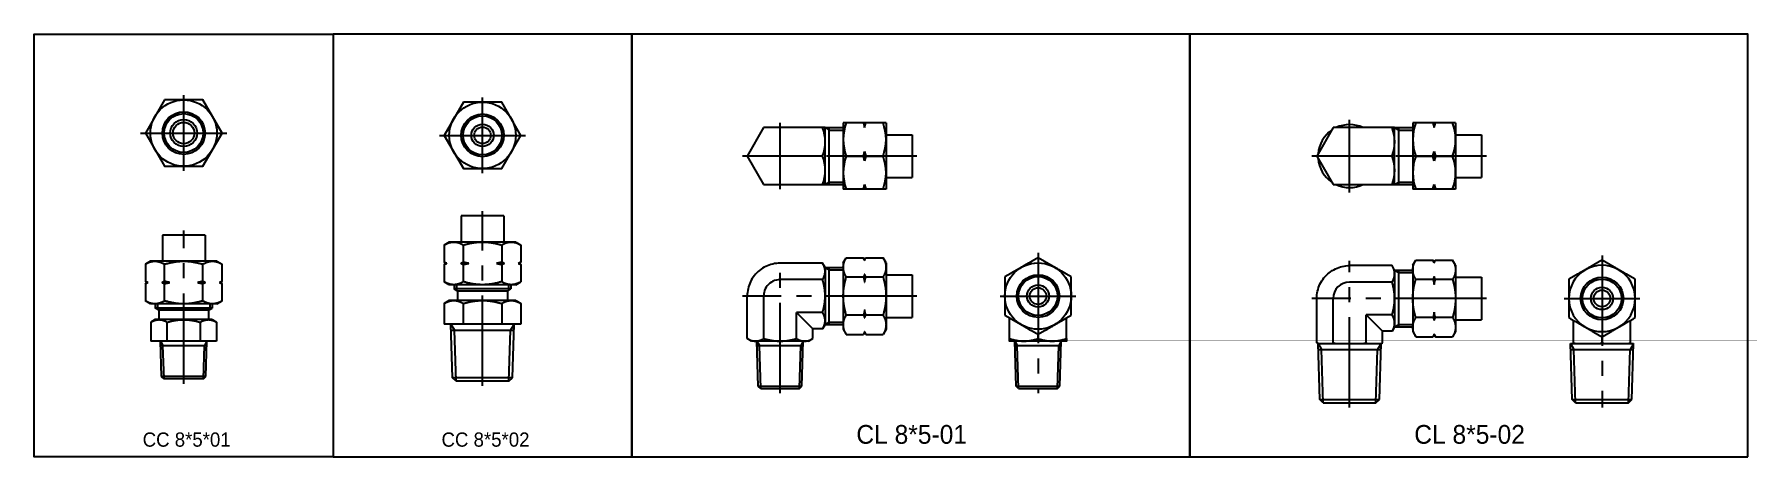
# Model space of a CAD drawing. Header units: millimetres. Extents: x -4251 to 2609, y -1673 to 4048.
# Drawn here: x -3014.3 to -2653.1, y 1324.6 to 1413.7 of the extents above; entities that cross this region are included whole.
import ezdxf

# ---------------------------------------------------------------- set-up
doc = ezdxf.new("R2010")
doc.units = ezdxf.units.MM
doc.linetypes.add('CENTER2', pattern=[28.575, 19.05, -3.175, 3.175, -3.175])
for name, color, linetype in [('4', 7, 'Continuous'), ('PV-529CA', 7, 'Continuous'), ('가는실선', 6, 'Continuous'), ('외형선', 7, 'Continuous'), ('중심선', 3, 'CENTER2')]:
    doc.layers.add(name, color=color, linetype=linetype)
doc.styles.get("Standard").update_dxf_attribs({"font": 'ISOCP.SHX', "bigfont": 'WHGTXT.SHX'})

msp = doc.modelspace()

# ---------------------------------------------------------------- texts
at = {"layer": '4', "attachment_point": 5}
for s, insert, char_height, width in [('{\\f@Gulim|b0|i0|c129|p50;CC 8\\f@Gulim|b0|i0|c0|p50;*\\f@Gulim|b0|i0|c129|p50;5\\f@Gulim|b0|i0|c0|p50;*\\f@Gulim|b0|i0|c129|p50;01}', (-2982.1733, 1328.2433, 0), 3, 21.895), ('{\\f@Gulim|b0|i0|c129|p50;CC 8\\f@Gulim|b0|i0|c0|p50;*\\f@Gulim|b0|i0|c129|p50;5\\f@Gulim|b0|i0|c0|p50;*\\f@Gulim|b0|i0|c129|p50;02}', (-2919.1733, 1328.2433, 0), 3, 21.895), ('{\\f@Gulim|b0|i0|c129|p50;CL 8\\f@Gulim|b0|i0|c0|p50;*\\f@Gulim|b0|i0|c129|p50;5-01}', (-2829.3271, 1329.3346, 0), 3.96, 37.413544), ('{\\f@Gulim|b0|i0|c129|p50;CL 8\\f@Gulim|b0|i0|c0|p50;*\\f@Gulim|b0|i0|c129|p50;5-02}', (-2711.7151, 1329.3346, 0), 3.96, 37.413544)]:
    msp.add_mtext(s, dxfattribs=dict(at, insert=insert, char_height=char_height, width=width))

# ---------------------------------------------------------------- blocks, each defined once
blk = doc.blocks.new('A$C1A1F7E32')
at = {"layer": 'PV-529CA'}
for p, q in [((4.5, 30.33), (-4.5, 30.33)), ((-4.5, 30.33), (-4.5, 24.83)), ((4.5, 30.33), (4.5, 24.83)), ((-7, 24.83), (-8.08, 24.2)), ((-8.08, 24.2), (-8.08, 20.58)), ((7, 24.83), (-7, 24.83)), ((-4.04, 20.58), (-4.04, 24.2)), ((4.04, 20.58), (4.04, 24.2)), ((7, 24.83), (8.08, 24.2)), ((8.08, 20.58), (8.08, 24.2)), ((-7.58, 20.33), (-8.08, 20.58)), ((-7.58, 20.33), (-8.08, 20.08)), ((-8.08, 20.08), (-8.08, 16.46)), ((-7.52, 20.33), (-7.58, 20.33)), ((-2.92, 20.33), (-4.6, 20.33)), ((-4.04, 16.46), (-4.04, 20.08)), ((4.6, 20.33), (2.92, 20.33)), ((4.04, 16.46), (4.04, 20.08)), ((7.58, 20.33), (7.52, 20.33)), ((7.58, 20.33), (8.08, 20.58)), ((7.58, 20.33), (8.08, 20.08)), ((8.08, 16.46), (8.08, 20.08)), ((-7, 15.83), (-8.08, 16.46)), ((7, 15.83), (-7, 15.83)), ((-6, 15.83), (-6, 14.93)), ((6, 14.93), (-6, 14.93)), ((-5.25, 14.5), (-6, 14.93)), ((5.25, 14.5), (-5.25, 14.5)), ((-5.25, 14.5), (-5.25, 12.5)), ((5.25, 14.5), (6, 14.93)), ((5.25, 14.5), (5.25, 12.5)), ((6, 15.83), (6, 14.93)), ((7, 15.83), (8.08, 16.46)), ((-6, 12.5), (-6.93, 11.96)), ((-6.93, 11.96), (-6.93, 8)), ((6, 12.5), (-6, 12.5)), ((-3.46, 8), (-3.46, 11.96)), ((3.46, 11.96), (3.46, 8)), ((6, 12.5), (6.93, 11.96)), ((6.93, 11.96), (6.93, 8)), ((6.93, 8), (-6.93, 8)), ((-4.67, 0.5), (-4.9, 8)), ((4.67, 0.5), (4.9, 8)), ((4.67, 0.5), (-4.67, 0.5)), ((-4.15, 0), (-4.67, 0.5)), ((4.15, 0), (-4.15, 0)), ((4.15, 0), (4.67, 0.5))]:
    blk.add_line(p, q, dxfattribs=at)
for points, weights in [([(-8.08, 24.2), (-7, 24.83), (-6.06, 24.83)], [1, 1.0379548493, 1]), ([(-6.06, 24.83), (-5.12, 24.83), (-4.04, 24.2)], [1, 1.0379548493, 1]), ([(-4.04, 24.2), (-1.88, 24.83), (0, 24.83)], [1, 1.0379548493, 1]), ([(0, 24.83), (1.88, 24.83), (4.04, 24.2)], [1, 1.0379548493, 1]), ([(4.04, 24.2), (5.12, 24.83), (6.06, 24.83)], [1, 1.0379548493, 1]), ([(6.06, 24.83), (7, 24.83), (8.08, 24.2)], [1, 1.0379548493, 1]), ([(-7.52, 20.33), (-7.79, 20.43), (-8.08, 20.58)], [1, 1.00259269997, 1]), ([(-8.08, 20.08), (-7.79, 20.23), (-7.52, 20.33)], [1, 1.00259269997, 1]), ([(-4.04, 20.58), (-4.33, 20.43), (-4.6, 20.33)], [1, 1.00259269997, 1]), ([(-4.6, 20.33), (-4.33, 20.23), (-4.04, 20.08)], [1, 1.00259269997, 1]), ([(-2.92, 20.33), (-3.46, 20.43), (-4.04, 20.58)], [1, 1.00259269997, 1]), ([(-4.04, 20.08), (-3.46, 20.23), (-2.92, 20.33)], [1, 1.00259269997, 1]), ([(4.04, 20.58), (3.46, 20.43), (2.92, 20.33)], [1, 1.00259269997, 1]), ([(2.92, 20.33), (3.46, 20.23), (4.04, 20.08)], [1, 1.00259269997, 1]), ([(4.6, 20.33), (4.33, 20.43), (4.04, 20.58)], [1, 1.00259269997, 1]), ([(4.04, 20.08), (4.33, 20.23), (4.6, 20.33)], [1, 1.00259269997, 1]), ([(8.08, 20.58), (7.79, 20.43), (7.52, 20.33)], [1, 1.00259269997, 1]), ([(7.52, 20.33), (7.79, 20.23), (8.08, 20.08)], [1, 1.00259269997, 1]), ([(-6.06, 15.83), (-7, 15.83), (-8.08, 16.46)], [1, 1.0379548493, 1]), ([(-4.04, 16.46), (-5.12, 15.83), (-6.06, 15.83)], [1, 1.0379548493, 1]), ([(0, 15.83), (-1.88, 15.83), (-4.04, 16.46)], [1, 1.0379548493, 1]), ([(4.04, 16.46), (1.88, 15.83), (0, 15.83)], [1, 1.0379548493, 1]), ([(6.06, 15.83), (5.12, 15.83), (4.04, 16.46)], [1, 1.0379548493, 1]), ([(8.08, 16.46), (7, 15.83), (6.06, 15.83)], [1, 1.0379548493, 1]), ([(-6.93, 11.96), (-6, 12.5), (-5.2, 12.5)], [1, 1.0379548493, 1]), ([(-5.2, 12.5), (-4.39, 12.5), (-3.46, 11.96)], [1, 1.0379548493, 1]), ([(-3.46, 11.96), (-1.61, 12.5), (0, 12.5)], [1, 1.0379548493, 1]), ([(0, 12.5), (1.61, 12.5), (3.46, 11.96)], [1, 1.0379548493, 1]), ([(3.46, 11.96), (4.39, 12.5), (5.2, 12.5)], [1, 1.0379548493, 1]), ([(5.2, 12.5), (6, 12.5), (6.93, 11.96)], [1, 1.0379548493, 1])]:
    blk.add_rational_spline(points, weights, degree=2, dxfattribs=at)
at = {"layer": '가는실선'}
for p, q in [((-5.5, 15.83), (-5.5, 14.64)), ((5.5, 15.83), (5.5, 14.64)), ((-4.9, 8), (-4.37, 7.08)), ((4.9, 8), (4.37, 7.08)), ((-4.15, 0), (-4.37, 7.08)), ((4.15, 0), (4.37, 7.08))]:
    blk.add_line(p, q, dxfattribs=at)
at = {"layer": '외형선'}
blk.add_line((-4.87, 7.08), (4.87, 7.08), dxfattribs=at)
at = {"layer": '중심선'}
blk.add_line((0, -1), (0, 31.33), dxfattribs=at)
blk = doc.blocks.new('A$C2B371526')
at = {"layer": 'PV-529CA'}
for p, q in [((4.5, 34.83), (-4.5, 34.83)), ((-4.5, 34.83), (-4.5, 29.33)), ((4.5, 34.83), (4.5, 29.33)), ((-7, 29.33), (-8.08, 28.7)), ((-6.06, 29.33), (-7, 29.33)), ((0, 29.33), (-6.06, 29.33)), ((6.06, 29.33), (0, 29.33)), ((7, 29.33), (6.06, 29.33)), ((7, 29.33), (8.08, 28.7)), ((-8.08, 28.7), (-8.08, 25.08)), ((-4.04, 25.08), (-4.04, 28.7)), ((4.04, 28.7), (4.04, 25.08)), ((8.08, 28.7), (8.08, 25.08)), ((-7.58, 24.83), (-8.08, 25.08)), ((-7.58, 24.83), (-8.08, 24.58)), ((-8.08, 24.58), (-8.08, 20.96)), ((-7.52, 24.83), (-7.58, 24.83)), ((-2.92, 24.83), (-4.6, 24.83)), ((-4.04, 20.96), (-4.04, 24.58)), ((4.6, 24.83), (2.92, 24.83)), ((4.04, 24.58), (4.04, 20.96)), ((7.58, 24.83), (7.52, 24.83)), ((7.58, 24.83), (8.08, 25.08)), ((7.58, 24.83), (8.08, 24.58)), ((8.08, 24.58), (8.08, 20.96)), ((-7, 20.33), (-8.08, 20.96)), ((-6.06, 20.33), (-7, 20.33)), ((0, 20.33), (-6.06, 20.33)), ((-6, 20.33), (-6, 19.43)), ((6, 19.43), (-6, 19.43)), ((-5.25, 19), (-6, 19.43)), ((5.25, 19), (-5.25, 19)), ((-5.25, 19), (-5.25, 17)), ((6.06, 20.33), (0, 20.33)), ((5.25, 19), (6, 19.43)), ((5.25, 19), (5.25, 17)), ((6, 20.33), (6, 19.43)), ((7, 20.33), (6.06, 20.33)), ((7, 20.33), (8.08, 20.96)), ((-7, 17), (-8.08, 16.37)), ((-8.08, 16.37), (-8.08, 12)), ((-6.06, 17), (-7, 17)), ((0, 17), (-6.06, 17)), ((-4.04, 12), (-4.04, 16.37)), ((6.06, 17), (0, 17)), ((4.04, 16.37), (4.04, 12)), ((7, 17), (6.06, 17)), ((7, 17), (8.08, 16.37)), ((8.08, 16.37), (8.08, 12)), ((-4.04, 12), (-8.08, 12)), ((-6.3, 0.7), (-6.65, 12)), ((4.04, 12), (-4.04, 12)), ((8.08, 12), (4.04, 12)), ((6.3, 0.7), (6.65, 12)), ((6.3, 0.7), (-6.3, 0.7)), ((-5.57, 0), (-6.3, 0.7)), ((5.57, 0), (-5.57, 0)), ((5.57, 0), (6.3, 0.7))]:
    blk.add_line(p, q, dxfattribs=at)
for points, weights in [([(-8.08, 28.7), (-7, 29.33), (-6.06, 29.33)], [1, 1.0379548493, 1]), ([(-6.06, 29.33), (-5.12, 29.33), (-4.04, 28.7)], [1, 1.0379548493, 1]), ([(-4.04, 28.7), (-1.88, 29.33), (0, 29.33)], [1, 1.0379548493, 1]), ([(0, 29.33), (1.88, 29.33), (4.04, 28.7)], [1, 1.0379548493, 1]), ([(4.04, 28.7), (5.12, 29.33), (6.06, 29.33)], [1, 1.0379548493, 1]), ([(6.06, 29.33), (7, 29.33), (8.08, 28.7)], [1, 1.0379548493, 1]), ([(-7.52, 24.83), (-7.79, 24.93), (-8.08, 25.08)], [1, 1.00259269997, 1]), ([(-8.08, 24.58), (-7.79, 24.73), (-7.52, 24.83)], [1, 1.00259269997, 1]), ([(-4.04, 25.08), (-4.33, 24.93), (-4.6, 24.83)], [1, 1.00259269997, 1]), ([(-4.6, 24.83), (-4.33, 24.73), (-4.04, 24.58)], [1, 1.00259269997, 1]), ([(-2.92, 24.83), (-3.46, 24.93), (-4.04, 25.08)], [1, 1.00259269997, 1]), ([(-4.04, 24.58), (-3.46, 24.73), (-2.92, 24.83)], [1, 1.00259269997, 1]), ([(4.04, 25.08), (3.46, 24.93), (2.92, 24.83)], [1, 1.00259269997, 1]), ([(2.92, 24.83), (3.46, 24.73), (4.04, 24.58)], [1, 1.00259269997, 1]), ([(4.6, 24.83), (4.33, 24.93), (4.04, 25.08)], [1, 1.00259269997, 1]), ([(4.04, 24.58), (4.33, 24.73), (4.6, 24.83)], [1, 1.00259269997, 1]), ([(8.08, 25.08), (7.79, 24.93), (7.52, 24.83)], [1, 1.00259269997, 1]), ([(7.52, 24.83), (7.79, 24.73), (8.08, 24.58)], [1, 1.00259269997, 1]), ([(-6.06, 20.33), (-7, 20.33), (-8.08, 20.96)], [1, 1.0379548493, 1]), ([(-4.04, 20.96), (-5.12, 20.33), (-6.06, 20.33)], [1, 1.0379548493, 1]), ([(0, 20.33), (-1.88, 20.33), (-4.04, 20.96)], [1, 1.0379548493, 1]), ([(4.04, 20.96), (1.88, 20.33), (0, 20.33)], [1, 1.0379548493, 1]), ([(6.06, 20.33), (5.12, 20.33), (4.04, 20.96)], [1, 1.0379548493, 1]), ([(8.08, 20.96), (7, 20.33), (6.06, 20.33)], [1, 1.0379548493, 1]), ([(-8.08, 16.37), (-7, 17), (-6.06, 17)], [1, 1.0379548493, 1]), ([(-6.06, 17), (-5.12, 17), (-4.04, 16.37)], [1, 1.0379548493, 1]), ([(-4.04, 16.37), (-1.88, 17), (0, 17)], [1, 1.0379548493, 1]), ([(0, 17), (1.88, 17), (4.04, 16.37)], [1, 1.0379548493, 1]), ([(4.04, 16.37), (5.12, 17), (6.06, 17)], [1, 1.0379548493, 1]), ([(6.06, 17), (7, 17), (8.08, 16.37)], [1, 1.0379548493, 1])]:
    blk.add_rational_spline(points, weights, degree=2, dxfattribs=at)
at = {"layer": '가는실선'}
for p, q in [((-5.5, 20.33), (-5.5, 19.14)), ((5.5, 20.33), (5.5, 19.14)), ((-6.65, 12), (-5.91, 10.72)), ((6.65, 12), (5.91, 10.72)), ((-5.57, 0), (-5.91, 10.72)), ((5.57, 0), (5.91, 10.72))]:
    blk.add_line(p, q, dxfattribs=at)
at = {"layer": '외형선'}
blk.add_line((-6.61, 10.72), (6.61, 10.72), dxfattribs=at)
at = {"layer": '중심선'}
blk.add_line((0, -1), (0, 35.83), dxfattribs=at)
blk = doc.blocks.new('A$C20871C51')
at = {"layer": 'PV-529CA'}
for p, q in [((8.96, 26.43), (0, 26.43)), ((9.5, 25.5), (8.96, 26.43)), ((9.5, 25.5), (9.5, 13.5)), ((9.5, 25.5), (13.33, 25.5)), ((13.33, 26.5), (13.96, 27.58)), ((13.33, 26.5), (13.33, 12.5)), ((13.96, 27.58), (17.58, 27.58)), ((17.83, 27.08), (17.58, 27.58)), ((17.83, 27.08), (18.08, 27.58)), ((17.83, 27.08), (17.83, 27.02)), ((18.08, 27.58), (21.7, 27.58)), ((22.33, 26.5), (21.7, 27.58)), ((22.33, 26.5), (22.33, 12.5)), ((8.96, 22.96), (0, 22.96)), ((13.96, 23.54), (17.58, 23.54)), ((17.83, 24.1), (17.83, 22.42)), ((18.08, 23.54), (21.7, 23.54)), ((22.33, 24), (27.83, 24)), ((27.83, 24), (27.83, 15)), ((-6.93, 10.54), (-6.93, 19.5)), ((-3.46, 10.54), (-3.46, 19.5)), ((6.93, 12.57), (3.46, 16.04)), ((8.96, 16.04), (3.46, 16.04)), ((3.46, 10.54), (3.46, 16.04)), ((17.58, 15.46), (13.96, 15.46)), ((17.83, 16.58), (17.83, 14.9)), ((21.7, 15.46), (18.08, 15.46)), ((22.33, 15), (27.83, 15)), ((8.96, 12.57), (6.93, 12.57)), ((6.93, 10.54), (6.93, 12.57)), ((9.5, 13.5), (8.96, 12.57)), ((9.5, 13.5), (13.33, 13.5)), ((13.33, 12.5), (13.96, 11.42)), ((13.96, 11.42), (17.58, 11.42)), ((17.83, 11.92), (17.58, 11.42)), ((17.83, 11.98), (17.83, 11.92)), ((17.83, 11.92), (18.08, 11.42)), ((18.08, 11.42), (21.7, 11.42)), ((22.33, 12.5), (21.7, 11.42)), ((-6, 10), (-6.93, 10.54)), ((6, 10), (-6, 10)), ((-4.6, 0.5), (-4.9, 10)), ((4.6, 0.5), (4.9, 10)), ((6, 10), (6.93, 10.54)), ((-4.6, 0.5), (4.6, 0.5)), ((-4.09, 0), (-4.6, 0.5)), ((-4.09, 0), (4.09, 0)), ((4.09, 0), (4.6, 0.5))]:
    blk.add_line(p, q, dxfattribs=at)
for points in [[(0, 26.43), (-1.04, 26.43), (-3.11, 25.96), (-5.6, 23.97), (-6.75, 21.57), (-6.93, 20.02), (-6.93, 19.5)], [(0, 22.96), (-0.52, 22.96), (-1.55, 22.73), (-2.8, 21.73), (-3.38, 20.54), (-3.46, 19.76), (-3.46, 19.5)]]:
    blk.add_open_spline(points, degree=3, knots=[0, 0, 0, 0, 0.285714, 0.571429, 0.857143, 1, 1, 1, 1], dxfattribs=at)
for points, weights in [([(9.5, 24.7), (9.5, 25.5), (8.96, 26.43)], [1, 1.0379548493, 1]), ([(13.33, 25.56), (13.33, 26.5), (13.96, 27.58)], [1, 1.0379548493, 1]), ([(13.96, 23.54), (13.33, 24.62), (13.33, 25.56)], [1, 1.0379548493, 1]), ([(17.58, 27.58), (17.73, 27.29), (17.83, 27.02)], [1, 1.00259269997, 1]), ([(17.83, 27.02), (17.93, 27.29), (18.08, 27.58)], [1, 1.00259269997, 1]), ([(21.7, 27.58), (22.33, 26.5), (22.33, 25.56)], [1, 1.0379548493, 1]), ([(22.33, 25.56), (22.33, 24.62), (21.7, 23.54)], [1, 1.0379548493, 1]), ([(8.96, 22.96), (9.5, 23.89), (9.5, 24.7)], [1, 1.0379548493, 1]), ([(9.5, 19.5), (9.5, 21.11), (8.96, 22.96)], [1, 1.0379548493, 1]), ([(13.33, 19.5), (13.33, 21.38), (13.96, 23.54)], [1, 1.0379548493, 1]), ([(17.83, 24.1), (17.73, 23.83), (17.58, 23.54)], [1, 1.00259269997, 1]), ([(17.58, 23.54), (17.73, 22.96), (17.83, 22.42)], [1, 1.00259269997, 1]), ([(18.08, 23.54), (17.93, 23.83), (17.83, 24.1)], [1, 1.00259269997, 1]), ([(17.83, 22.42), (17.93, 22.96), (18.08, 23.54)], [1, 1.00259269997, 1]), ([(21.7, 23.54), (22.33, 21.38), (22.33, 19.5)], [1, 1.0379548493, 1]), ([(8.96, 16.04), (9.5, 17.89), (9.5, 19.5)], [1, 1.0379548493, 1]), ([(13.96, 15.46), (13.33, 17.62), (13.33, 19.5)], [1, 1.0379548493, 1]), ([(22.33, 19.5), (22.33, 17.62), (21.7, 15.46)], [1, 1.0379548493, 1]), ([(9.5, 14.3), (9.5, 15.11), (8.96, 16.04)], [1, 1.0379548493, 1]), ([(13.33, 13.44), (13.33, 14.38), (13.96, 15.46)], [1, 1.0379548493, 1]), ([(17.83, 16.58), (17.73, 16.04), (17.58, 15.46)], [1, 1.00259269997, 1]), ([(17.58, 15.46), (17.73, 15.17), (17.83, 14.9)], [1, 1.00259269997, 1]), ([(18.08, 15.46), (17.93, 16.04), (17.83, 16.58)], [1, 1.00259269997, 1]), ([(17.83, 14.9), (17.93, 15.17), (18.08, 15.46)], [1, 1.00259269997, 1]), ([(21.7, 15.46), (22.33, 14.38), (22.33, 13.44)], [1, 1.0379548493, 1]), ([(8.96, 12.57), (9.5, 13.5), (9.5, 14.3)], [1, 1.0379548493, 1]), ([(13.96, 11.42), (13.33, 12.5), (13.33, 13.44)], [1, 1.0379548493, 1]), ([(17.83, 11.98), (17.73, 11.71), (17.58, 11.42)], [1, 1.00259269997, 1]), ([(18.08, 11.42), (17.93, 11.71), (17.83, 11.98)], [1, 1.00259269997, 1]), ([(22.33, 13.44), (22.33, 12.5), (21.7, 11.42)], [1, 1.0379548493, 1]), ([(-6.93, 10.54), (-6, 10), (-5.2, 10)], [1, 1.0379548493, 1]), ([(-5.2, 10), (-4.39, 10), (-3.46, 10.54)], [1, 1.0379548493, 1]), ([(-3.46, 10.54), (-1.61, 10), (0, 10)], [1, 1.0379548493, 1]), ([(0, 10), (1.61, 10), (3.46, 10.54)], [1, 1.0379548493, 1]), ([(3.46, 10.54), (4.39, 10), (5.2, 10)], [1, 1.0379548493, 1]), ([(5.2, 10), (6, 10), (6.93, 10.54)], [1, 1.0379548493, 1])]:
    blk.add_rational_spline(points, weights, degree=2, dxfattribs=at)
at = {"layer": '가는실선'}
for p, q in [((9.5, 25.5), (10.37, 25)), ((10.37, 25), (13.33, 25)), ((9.5, 13.5), (10.37, 14)), ((10.37, 14), (13.33, 14)), ((-4.9, 10), (-4.37, 9.08)), ((-4.09, 0), (-4.37, 9.08)), ((4.09, 0), (4.37, 9.08)), ((4.9, 10), (4.37, 9.08))]:
    blk.add_line(p, q, dxfattribs=at)
at = {"layer": '외형선'}
for p, q in [((10.37, 13.5), (10.37, 25.5)), ((-4.87, 9.08), (4.87, 9.08))]:
    blk.add_line(p, q, dxfattribs=at)
at = {"layer": '중심선'}
for p, q in [((0, -1), (0, 27.43)), ((28.83, 19.5), (-7.93, 19.5))]:
    blk.add_line(p, q, dxfattribs=at)
blk = doc.blocks.new('A$C79752505')
at = {"layer": 'PV-529CA'}
for p, q in [((8.96, 28.93), (0, 28.93)), ((9.5, 28), (8.96, 28.93)), ((13.33, 29), (13.96, 30.08)), ((13.33, 29), (13.33, 28.06)), ((13.96, 30.08), (17.58, 30.08)), ((17.83, 29.58), (17.58, 30.08)), ((17.83, 29.58), (18.08, 30.08)), ((17.83, 29.58), (17.83, 29.52)), ((18.08, 30.08), (21.7, 30.08)), ((22.33, 29), (21.7, 30.08)), ((22.33, 29), (22.33, 28.06)), ((8.96, 25.46), (0, 25.46)), ((9.5, 28), (9.5, 27.2)), ((9.5, 28), (13.33, 28)), ((9.5, 27.2), (9.5, 22)), ((13.33, 28.06), (13.33, 22)), ((13.96, 26.04), (17.58, 26.04)), ((17.83, 26.6), (17.83, 24.92)), ((18.08, 26.04), (21.7, 26.04)), ((22.33, 28.06), (22.33, 22)), ((22.33, 26.5), (27.83, 26.5)), ((27.83, 26.5), (27.83, 17.5)), ((-6.93, 12.66), (-6.93, 22)), ((-3.46, 12.66), (-3.46, 22)), ((9.5, 22), (9.5, 16.8)), ((13.33, 22), (13.33, 15.94)), ((22.33, 22), (22.33, 15.94)), ((3.46, 18.54), (6.93, 15.07)), ((8.96, 18.54), (3.46, 18.54)), ((3.46, 12.66), (3.46, 18.54)), ((17.83, 19.08), (17.83, 17.4)), ((8.96, 15.07), (6.93, 15.07)), ((6.93, 12.66), (6.93, 15.07)), ((9.5, 16), (8.96, 15.07)), ((9.5, 16.8), (9.5, 16)), ((9.5, 16), (13.33, 16)), ((13.33, 15.94), (13.33, 15)), ((13.33, 15), (13.96, 13.92)), ((17.58, 17.96), (13.96, 17.96)), ((17.83, 14.48), (17.83, 14.42)), ((21.7, 17.96), (18.08, 17.96)), ((22.33, 15), (21.7, 13.92)), ((22.33, 17.5), (27.83, 17.5)), ((22.33, 15.94), (22.33, 15)), ((-6.65, 12.5), (-6.93, 12.66)), ((-6.65, 12.5), (-6.63, 12.5)), ((-6.28, 0.7), (-6.65, 12.5)), ((-6.63, 12.5), (-3.76, 12.5)), ((-3.76, 12.5), (-2.87, 12.5)), ((-2.87, 12.5), (2.87, 12.5)), ((2.87, 12.5), (3.76, 12.5)), ((3.76, 12.5), (6.63, 12.5)), ((6.28, 0.7), (6.65, 12.5)), ((6.63, 12.5), (6.65, 12.5)), ((6.65, 12.5), (6.93, 12.66)), ((13.96, 13.92), (17.58, 13.92)), ((17.83, 14.42), (17.58, 13.92)), ((17.83, 14.42), (18.08, 13.92)), ((18.08, 13.92), (21.7, 13.92)), ((-6.28, 0.7), (6.28, 0.7)), ((-5.56, 0), (-6.28, 0.7)), ((-5.56, 0), (5.56, 0)), ((5.56, 0), (6.28, 0.7))]:
    blk.add_line(p, q, dxfattribs=at)
blk.add_arc((0, 22), 3.46, 90, 180, dxfattribs=at)
blk.add_open_spline([(-6.93, 22), (-6.93, 23.04), (-6.46, 25.11), (-4.47, 27.6), (-2.07, 28.75), (-0.52, 28.93), (0, 28.93)], degree=3, knots=[0, 0, 0, 0, 0.285714, 0.571429, 0.857143, 1, 1, 1, 1], dxfattribs=at)
for points, weights in [([(9.5, 27.2), (9.5, 28), (8.96, 28.93)], [1, 1.0379548493, 1]), ([(13.33, 28.06), (13.33, 29), (13.96, 30.08)], [1, 1.0379548493, 1]), ([(17.58, 30.08), (17.73, 29.79), (17.83, 29.52)], [1, 1.00259269997, 1]), ([(17.83, 29.52), (17.93, 29.79), (18.08, 30.08)], [1, 1.00259269997, 1]), ([(21.7, 30.08), (22.33, 29), (22.33, 28.06)], [1, 1.0379548493, 1]), ([(8.96, 25.46), (9.5, 26.39), (9.5, 27.2)], [1, 1.0379548493, 1]), ([(9.5, 22), (9.5, 23.61), (8.96, 25.46)], [1, 1.0379548493, 1]), ([(13.96, 26.04), (13.33, 27.12), (13.33, 28.06)], [1, 1.0379548493, 1]), ([(13.33, 22), (13.33, 23.88), (13.96, 26.04)], [1, 1.0379548493, 1]), ([(17.83, 26.6), (17.73, 26.33), (17.58, 26.04)], [1, 1.00259269997, 1]), ([(17.58, 26.04), (17.73, 25.46), (17.83, 24.92)], [1, 1.00259269997, 1]), ([(18.08, 26.04), (17.93, 26.33), (17.83, 26.6)], [1, 1.00259269997, 1]), ([(17.83, 24.92), (17.93, 25.46), (18.08, 26.04)], [1, 1.00259269997, 1]), ([(22.33, 28.06), (22.33, 27.12), (21.7, 26.04)], [1, 1.0379548493, 1]), ([(21.7, 26.04), (22.33, 23.88), (22.33, 22)], [1, 1.0379548493, 1]), ([(8.96, 18.54), (9.5, 20.39), (9.5, 22)], [1, 1.0379548493, 1]), ([(13.96, 17.96), (13.33, 20.12), (13.33, 22)], [1, 1.0379548493, 1]), ([(22.33, 22), (22.33, 20.12), (21.7, 17.96)], [1, 1.0379548493, 1]), ([(9.5, 16.8), (9.5, 17.61), (8.96, 18.54)], [1, 1.0379548493, 1]), ([(17.83, 19.08), (17.73, 18.54), (17.58, 17.96)], [1, 1.00259269997, 1]), ([(18.08, 17.96), (17.93, 18.54), (17.83, 19.08)], [1, 1.00259269997, 1]), ([(8.96, 15.07), (9.5, 16), (9.5, 16.8)], [1, 1.0379548493, 1]), ([(13.33, 15.94), (13.33, 16.88), (13.96, 17.96)], [1, 1.0379548493, 1]), ([(13.96, 13.92), (13.33, 15), (13.33, 15.94)], [1, 1.0379548493, 1]), ([(17.58, 17.96), (17.73, 17.67), (17.83, 17.4)], [1, 1.00259269997, 1]), ([(17.83, 14.48), (17.73, 14.21), (17.58, 13.92)], [1, 1.00259269997, 1]), ([(17.83, 17.4), (17.93, 17.67), (18.08, 17.96)], [1, 1.00259269997, 1]), ([(18.08, 13.92), (17.93, 14.21), (17.83, 14.48)], [1, 1.00259269997, 1]), ([(21.7, 17.96), (22.33, 16.88), (22.33, 15.94)], [1, 1.0379548493, 1]), ([(22.33, 15.94), (22.33, 15), (21.7, 13.92)], [1, 1.0379548493, 1]), ([(-6.93, 12.66), (-6.78, 12.57), (-6.63, 12.5)], [1, 1.00096671382, 1]), ([(-3.76, 12.5), (-3.62, 12.57), (-3.46, 12.66)], [1, 1.00096671382, 1]), ([(-3.46, 12.66), (-3.16, 12.57), (-2.87, 12.5)], [1, 1.00096671382, 1]), ([(2.87, 12.5), (3.16, 12.57), (3.46, 12.66)], [1, 1.00096671382, 1]), ([(3.46, 12.66), (3.62, 12.57), (3.76, 12.5)], [1, 1.00096671382, 1]), ([(6.63, 12.5), (6.78, 12.57), (6.93, 12.66)], [1, 1.00096671382, 1])]:
    blk.add_rational_spline(points, weights, degree=2, dxfattribs=at)
at = {"layer": '가는실선'}
for p, q in [((9.5, 28), (10.37, 27.5)), ((10.37, 27.5), (13.33, 27.5)), ((9.5, 16), (10.37, 16.5)), ((10.37, 16.5), (13.33, 16.5)), ((-6.65, 12.5), (-5.91, 11.22)), ((-5.56, 0), (-5.91, 11.22)), ((5.56, 0), (5.91, 11.22)), ((6.65, 12.5), (5.91, 11.22))]:
    blk.add_line(p, q, dxfattribs=at)
at = {"layer": '외형선'}
for p, q in [((10.37, 16), (10.37, 28)), ((-6.61, 11.22), (6.61, 11.22))]:
    blk.add_line(p, q, dxfattribs=at)
at = {"layer": '중심선'}
for p, q in [((0, -1), (0, 29.93)), ((28.83, 22), (-7.93, 22))]:
    blk.add_line(p, q, dxfattribs=at)
blk = doc.blocks.new('A$C04526624')
at = {"layer": 'PV-529CA', "extrusion": (0, 1, 0)}
for p, q in [((-6, 12.66), (-6, 17.38)), ((6, 12.66), (6, 17.38)), ((-6.65, 12.5), (-6, 12.5)), ((-6.28, 0.7), (-6.65, 12.5)), ((-6, 12.5), (-5.48, 12.5)), ((-5.48, 12.5), (-0.52, 12.5)), ((-0.52, 12.5), (0.52, 12.5)), ((0, 12.66), (0, 13.92)), ((0.52, 12.5), (5.48, 12.5)), ((5.48, 12.5), (6, 12.5)), ((6, 12.5), (6.65, 12.5)), ((6.28, 0.7), (6.65, 12.5)), ((-6.28, 0.7), (6.28, 0.7)), ((-5.56, 0), (-6.28, 0.7)), ((-5.56, 0), (5.56, 0)), ((5.56, 0), (6.28, 0.7))]:
    blk.add_line(p, q, dxfattribs=at)
at = {"layer": 'PV-529CA'}
for radius in [4.5, 4.1, 2.35, 1.75]:
    blk.add_circle((0, 22), radius, dxfattribs=at)
for start, end in [(60, 120), (120, 180), (0, 60), (180, 240), (300, 0), (240, 300)]:
    blk.add_arc((0, 22), 7, start, end, dxfattribs=at)
for points, weights in [([(0, 30.08), (-1.88, 29), (-3.5, 28.06)], [1, 1.0379548493, 1]), ([(3.5, 28.06), (1.88, 29), (0, 30.08)], [1, 1.0379548493, 1]), ([(-3.5, 28.06), (-5.12, 27.12), (-7, 26.04)], [1, 1.0379548493, 1]), ([(-7, 26.04), (-7, 23.88), (-7, 22)], [1, 1.0379548493, 1]), ([(7, 26.04), (5.12, 27.12), (3.5, 28.06)], [1, 1.0379548493, 1]), ([(7, 22), (7, 23.88), (7, 26.04)], [1, 1.0379548493, 1]), ([(-7, 22), (-7, 20.12), (-7, 17.96)], [1, 1.0379548493, 1]), ([(7, 17.96), (7, 20.12), (7, 22)], [1, 1.0379548493, 1]), ([(-7, 17.96), (-5.12, 16.88), (-3.5, 15.94)], [1, 1.0379548493, 1]), ([(-3.5, 15.94), (-1.88, 15), (0, 13.92)], [1, 1.0379548493, 1]), ([(0, 13.92), (1.88, 15), (3.5, 15.94)], [1, 1.0379548493, 1]), ([(3.5, 15.94), (5.12, 16.88), (7, 17.96)], [1, 1.0379548493, 1]), ([(-6, 12.66), (-5.74, 12.57), (-5.48, 12.5)], [1, 1.00096671382, 1]), ([(-6, 12.5), (-6, 12.57), (-6, 12.66)], [1, 1.00096671382, 1]), ([(-0.52, 12.5), (-0.26, 12.57), (0, 12.66)], [1, 1.00096671382, 1]), ([(0, 12.66), (0.26, 12.57), (0.52, 12.5)], [1, 1.00096671382, 1]), ([(5.48, 12.5), (5.74, 12.57), (6, 12.66)], [1, 1.00096671382, 1]), ([(6, 12.66), (6, 12.57), (6, 12.5)], [1, 1.00096671382, 1])]:
    blk.add_rational_spline(points, weights, degree=2, dxfattribs=at)
at = {"layer": '가는실선'}
for p, q in [((-6.65, 12.5), (-5.91, 11.22)), ((6.65, 12.5), (5.91, 11.22))]:
    blk.add_line(p, q, dxfattribs=at)
at = {"layer": '가는실선', "extrusion": (0, 1, 0)}
for p, q in [((-5.56, 0), (-5.91, 11.22)), ((5.56, 0), (5.91, 11.22))]:
    blk.add_line(p, q, dxfattribs=at)
at = {"layer": '외형선'}
blk.add_line((-6.61, 11.22), (6.61, 11.22), dxfattribs=at)
at = {"layer": '중심선'}
for p, q in [((0, 31.08), (0, -1)), ((-8, 22), (8, 22))]:
    blk.add_line(p, q, dxfattribs=at)
blk = doc.blocks.new('A$C0AC06104')
at = {"layer": 'PV-529CA'}
for p, q in [((-18.33, 6), (-14.5, 6)), ((-14.5, 7), (-14.5, 0)), ((-5.5, 7), (-14.5, 7)), ((-5.5, 7), (-5.5, 0)), ((-5.5, 4.5), (0, 4.5)), ((0, 4.5), (0, -4.5)), ((-14.5, 0), (-14.5, -7)), ((-5.5, 0), (-5.5, -7)), ((-18.33, -6), (-14.5, -6)), ((-5.5, -7), (-14.5, -7)), ((-5.5, -4.5), (0, -4.5))]:
    blk.add_line(p, q, dxfattribs=at)
at = {"layer": '가는실선'}
for p, q in [((-18.33, 6), (-17.46, 5.5)), ((-17.46, 5.5), (-14.5, 5.5)), ((-18.33, -6), (-17.46, -5.5)), ((-17.46, -5.5), (-14.5, -5.5))]:
    blk.add_line(p, q, dxfattribs=at)
at = {"layer": '외형선'}
for p, q in [((-31.29, 6), (-34.76, 0)), ((-18.33, 6), (-31.29, 6)), ((-18.33, -6), (-18.33, 6)), ((-17.46, -6), (-17.46, 6)), ((-10.25, 7), (-10, 6.02)), ((-10, 6.02), (-9.75, 7)), ((-10, 6.02), (-10, 7)), ((-34.76, 0), (-31.29, -6)), ((-10.25, 0), (-10, 0.98)), ((-10, 0.98), (-9.75, 0)), ((-10, -0.98), (-10, 0.98)), ((-9.75, 0), (-10, -0.98)), ((-9.75, 0), (-6.13, 0)), ((-18.87, 0), (-34.76, 0)), ((-13.87, 0), (-10.25, 0)), ((-10, -0.98), (-10.25, 0)), ((-31.29, -6), (-18.33, -6)), ((-10.25, -7), (-10, -6.02)), ((-10, -6.02), (-9.75, -7)), ((-10, -6.02), (-10, -7))]:
    blk.add_line(p, q, dxfattribs=at)
for centre, radius, start, end in [((-27.83, 0), 6.65, 124.4562, 175.5438), ((-27.83, 0), 6.65, 64.4562, 115.5438), ((-26.99, 3), 8.67, 339.7438, 20.2562), ((-4.39, 3.5), 10.11, 159.7438, 200.2562), ((-15.61, 3.5), 10.11, 339.7438, 20.2562), ((-27.83, 0), 6.65, 184.4562, 235.5438), ((-26.99, -3), 8.67, 339.7438, 20.2562), ((-4.39, -3.5), 10.11, 159.7438, 200.2562), ((-15.61, -3.5), 10.11, 339.7438, 20.2562), ((-27.83, 0), 6.65, 244.4562, 295.5438)]:
    blk.add_arc(centre, radius, start, end, dxfattribs=at)
at = {"layer": '중심선'}
for p, q in [((-27.83, -7.65), (-27.83, 7.65)), ((1, 0), (-35.76, 0))]:
    blk.add_line(p, q, dxfattribs=at)
blk = doc.blocks.new('A$C24EF5521')
at = {"layer": 'PV-529CA'}
for p, q in [((-18.33, 6), (-14.5, 6)), ((-14.5, 7), (-14.5, -7)), ((-5.5, 7), (-14.5, 7)), ((-5.5, 7), (-5.5, -7)), ((-5.5, 4.5), (0, 4.5)), ((0, 4.5), (0, -4.5)), ((-18.33, -6), (-14.5, -6)), ((-5.5, -7), (-14.5, -7)), ((-5.5, -4.5), (0, -4.5))]:
    blk.add_line(p, q, dxfattribs=at)
at = {"layer": '가는실선'}
for p, q in [((-18.33, 6), (-17.46, 5.5)), ((-17.46, 5.5), (-14.5, 5.5)), ((-18.33, -6), (-17.46, -5.5)), ((-17.46, -5.5), (-14.5, -5.5))]:
    blk.add_line(p, q, dxfattribs=at)
at = {"layer": '외형선'}
for p, q in [((-31.29, 6), (-34.76, 0)), ((-18.33, 6), (-31.29, 6)), ((-18.33, -6), (-18.33, 6)), ((-17.46, -6), (-17.46, 6)), ((-10.25, 7), (-10, 6.02)), ((-10, 6.02), (-9.75, 7)), ((-10, 6.02), (-10, 7)), ((-34.76, 0), (-31.29, -6)), ((-18.87, 0), (-34.76, 0)), ((-10.25, 0), (-10, 0.98)), ((-10, 0.98), (-9.75, 0)), ((-10, -0.98), (-10, 0.98)), ((-9.75, 0), (-10, -0.98)), ((-9.75, 0), (-6.13, 0)), ((-13.87, 0), (-10.25, 0)), ((-10, -0.98), (-10.25, 0)), ((-31.29, -6), (-18.33, -6)), ((-10.25, -7), (-10, -6.02)), ((-10, -6.02), (-9.75, -7)), ((-10, -6.02), (-10, -7))]:
    blk.add_line(p, q, dxfattribs=at)
for centre, radius, start, end in [((-26.99, 3), 8.67, 339.7438, 20.2562), ((-4.39, 3.5), 10.11, 159.7438, 200.2562), ((-15.61, 3.5), 10.11, 339.7438, 20.2562), ((-26.99, -3), 8.67, 339.7438, 20.2562), ((-4.39, -3.5), 10.11, 159.7438, 200.2562), ((-15.61, -3.5), 10.11, 339.7438, 20.2562)]:
    blk.add_arc(centre, radius, start, end, dxfattribs=at)
at = {"layer": '중심선'}
for p, q in [((-27.83, -7), (-27.83, 7)), ((1, 0), (-35.76, 0))]:
    blk.add_line(p, q, dxfattribs=at)
blk = doc.blocks.new('A$C11B86E84')
at = {"color": 0}
blk.add_lwpolyline([(-4.04, 7), (-8.08, 0), (-4.04, -7), (4.04, -7), (8.08, 0), (4.04, 7)], close=True, dxfattribs=at)
blk.add_circle((0, 0), 7, dxfattribs=at)
at = {"layer": '외형선'}
for radius in [4.5, 4.1, 2.35, 1.75]:
    blk.add_circle((0, 0), radius, dxfattribs=at)
at = {"layer": '중심선'}
for p, q in [((0, -8), (0, 8)), ((-9.08, 0), (9.08, 0))]:
    blk.add_line(p, q, dxfattribs=at)
blk = doc.blocks.new('A$C70E4588D')
at = {"color": 0}
blk.add_lwpolyline([(-4.04, 7), (-8.08, 0), (-4.04, -7), (4.04, -7), (8.08, 0), (4.04, 7)], close=True, dxfattribs=at)
blk.add_circle((0, 0), 7, dxfattribs=at)
at = {"layer": '외형선'}
for radius in [4.5, 4.1, 2.85, 2.25]:
    blk.add_circle((0, 0), radius, dxfattribs=at)
at = {"layer": '중심선'}
for p, q in [((0, -8), (0, 8)), ((-9.08, 0), (9.08, 0))]:
    blk.add_line(p, q, dxfattribs=at)
blk = doc.blocks.new('A$C30977485')
at = {"layer": 'PV-529CA', "extrusion": (0, 1, 0)}
for p, q in [((-6, 10.54), (-6, 14.88)), ((6, 10.54), (6, 14.88)), ((0, 10.54), (0, 11.42)), ((6, 10), (-6, 10)), ((-4.6, 0.5), (-4.9, 10)), ((4.6, 0.5), (4.9, 10)), ((-4.6, 0.5), (4.6, 0.5)), ((-4.09, 0), (-4.6, 0.5)), ((-4.09, 0), (4.09, 0)), ((4.09, 0), (4.6, 0.5))]:
    blk.add_line(p, q, dxfattribs=at)
at = {"layer": 'PV-529CA'}
for radius in [7, 4.5, 4.1, 2.35, 1.75]:
    blk.add_circle((0, 19.5), radius, dxfattribs=at)
for points in [[(-3.5, 25.56), (-5.12, 24.62), (-7, 23.54)], [(0, 27.58), (-1.88, 26.5), (-3.5, 25.56)], [(3.5, 25.56), (1.88, 26.5), (0, 27.58)], [(7, 23.54), (5.12, 24.62), (3.5, 25.56)], [(-7, 23.54), (-7, 21.38), (-7, 19.5)], [(7, 19.5), (7, 21.38), (7, 23.54)], [(-7, 19.5), (-7, 17.62), (-7, 15.46)], [(7, 15.46), (7, 17.62), (7, 19.5)], [(-7, 15.46), (-5.12, 14.38), (-3.5, 13.44)], [(3.5, 13.44), (5.12, 14.38), (7, 15.46)], [(-3.5, 13.44), (-1.88, 12.5), (0, 11.42)], [(0, 11.42), (1.88, 12.5), (3.5, 13.44)], [(-6, 10.54), (-4.39, 10), (-3, 10)], [(-6, 10), (-6, 10), (-6, 10.54)], [(-3, 10), (-1.61, 10), (0, 10.54)], [(0, 10.54), (1.61, 10), (3, 10)], [(3, 10), (4.39, 10), (6, 10.54)], [(6, 10.54), (6, 10), (6, 10)]]:
    blk.add_rational_spline(points, [1, 1.0379548493, 1], degree=2, dxfattribs=at)
at = {"layer": '가는실선'}
for p, q in [((-4.9, 10), (-4.37, 9.08)), ((4.9, 10), (4.37, 9.08))]:
    blk.add_line(p, q, dxfattribs=at)
at = {"layer": '가는실선', "extrusion": (0, 1, 0)}
for p, q in [((-4.09, 0), (-4.37, 9.08)), ((4.09, 0), (4.37, 9.08))]:
    blk.add_line(p, q, dxfattribs=at)
at = {"layer": '외형선'}
blk.add_line((-4.87, 9.08), (4.87, 9.08), dxfattribs=at)
at = {"layer": '중심선'}
for p, q in [((0, 28.58), (0, -1)), ((-8, 19.5), (8, 19.5))]:
    blk.add_line(p, q, dxfattribs=at)

# ---------------------------------------------------------------- linework, layer by layer
at = {"elevation": 0}
msp.add_lwpolyline([(-2951.3003, 1324.6453), (-3014.3003, 1324.6453), (-3014.3003, 1413.7453), (-2951.3003, 1413.7453)], close=True, dxfattribs=at)
at = {"color": 0, "elevation": 0}
for points in [[(-2951.3003, 1324.6453), (-2888.3003, 1324.6453), (-2888.3003, 1413.7453), (-2951.3003, 1413.7453)], [(-2770.6883, 1324.6453), (-2770.6883, 1413.7453), (-2888.3003, 1413.7453), (-2888.3003, 1324.6453)], [(-2653.0763, 1324.6453), (-2653.0763, 1413.7453), (-2770.6883, 1413.7453), (-2770.6883, 1324.6453)]]:
    msp.add_lwpolyline(points, close=True, dxfattribs=at)

# ---------------------------------------------------------------- block references
for name, p in [('A$C70E4588D', (-2982.8003, 1392.9085, 0)), ('A$C11B86E84', (-2919.8003, 1392.4284, 0)), ('A$C24EF5521', (-2829.2423, 1388.0481, 0)), ('A$C0AC06104', (-2709.1784, 1388.0481, 0)), ('A$C2B371526', (-2919.8003, 1340.5961, 0)), ('A$C1A1F7E32', (-2982.8003, 1341.0548, 0)), ('A$C20871C51', (-2857.0721, 1339.0367, 0)), ('A$C30977485', (-2802.691, 1339.0367, 0)), ('A$C79752505', (-2737.0082, 1336.0266, 0)), ('A$C04526624', (-2683.7981, 1336.0266, 0))]:
    msp.add_blockref(name, p)

msp.set_redraw_order([(e.dxf.handle, doc.entitydb.next_handle()) for e in msp.query("TEXT MTEXT ATTDEF DIMENSION ARC_DIMENSION")])  # texts and dimensions are drawn at this point

doc.saveas('drawing.dxf')
